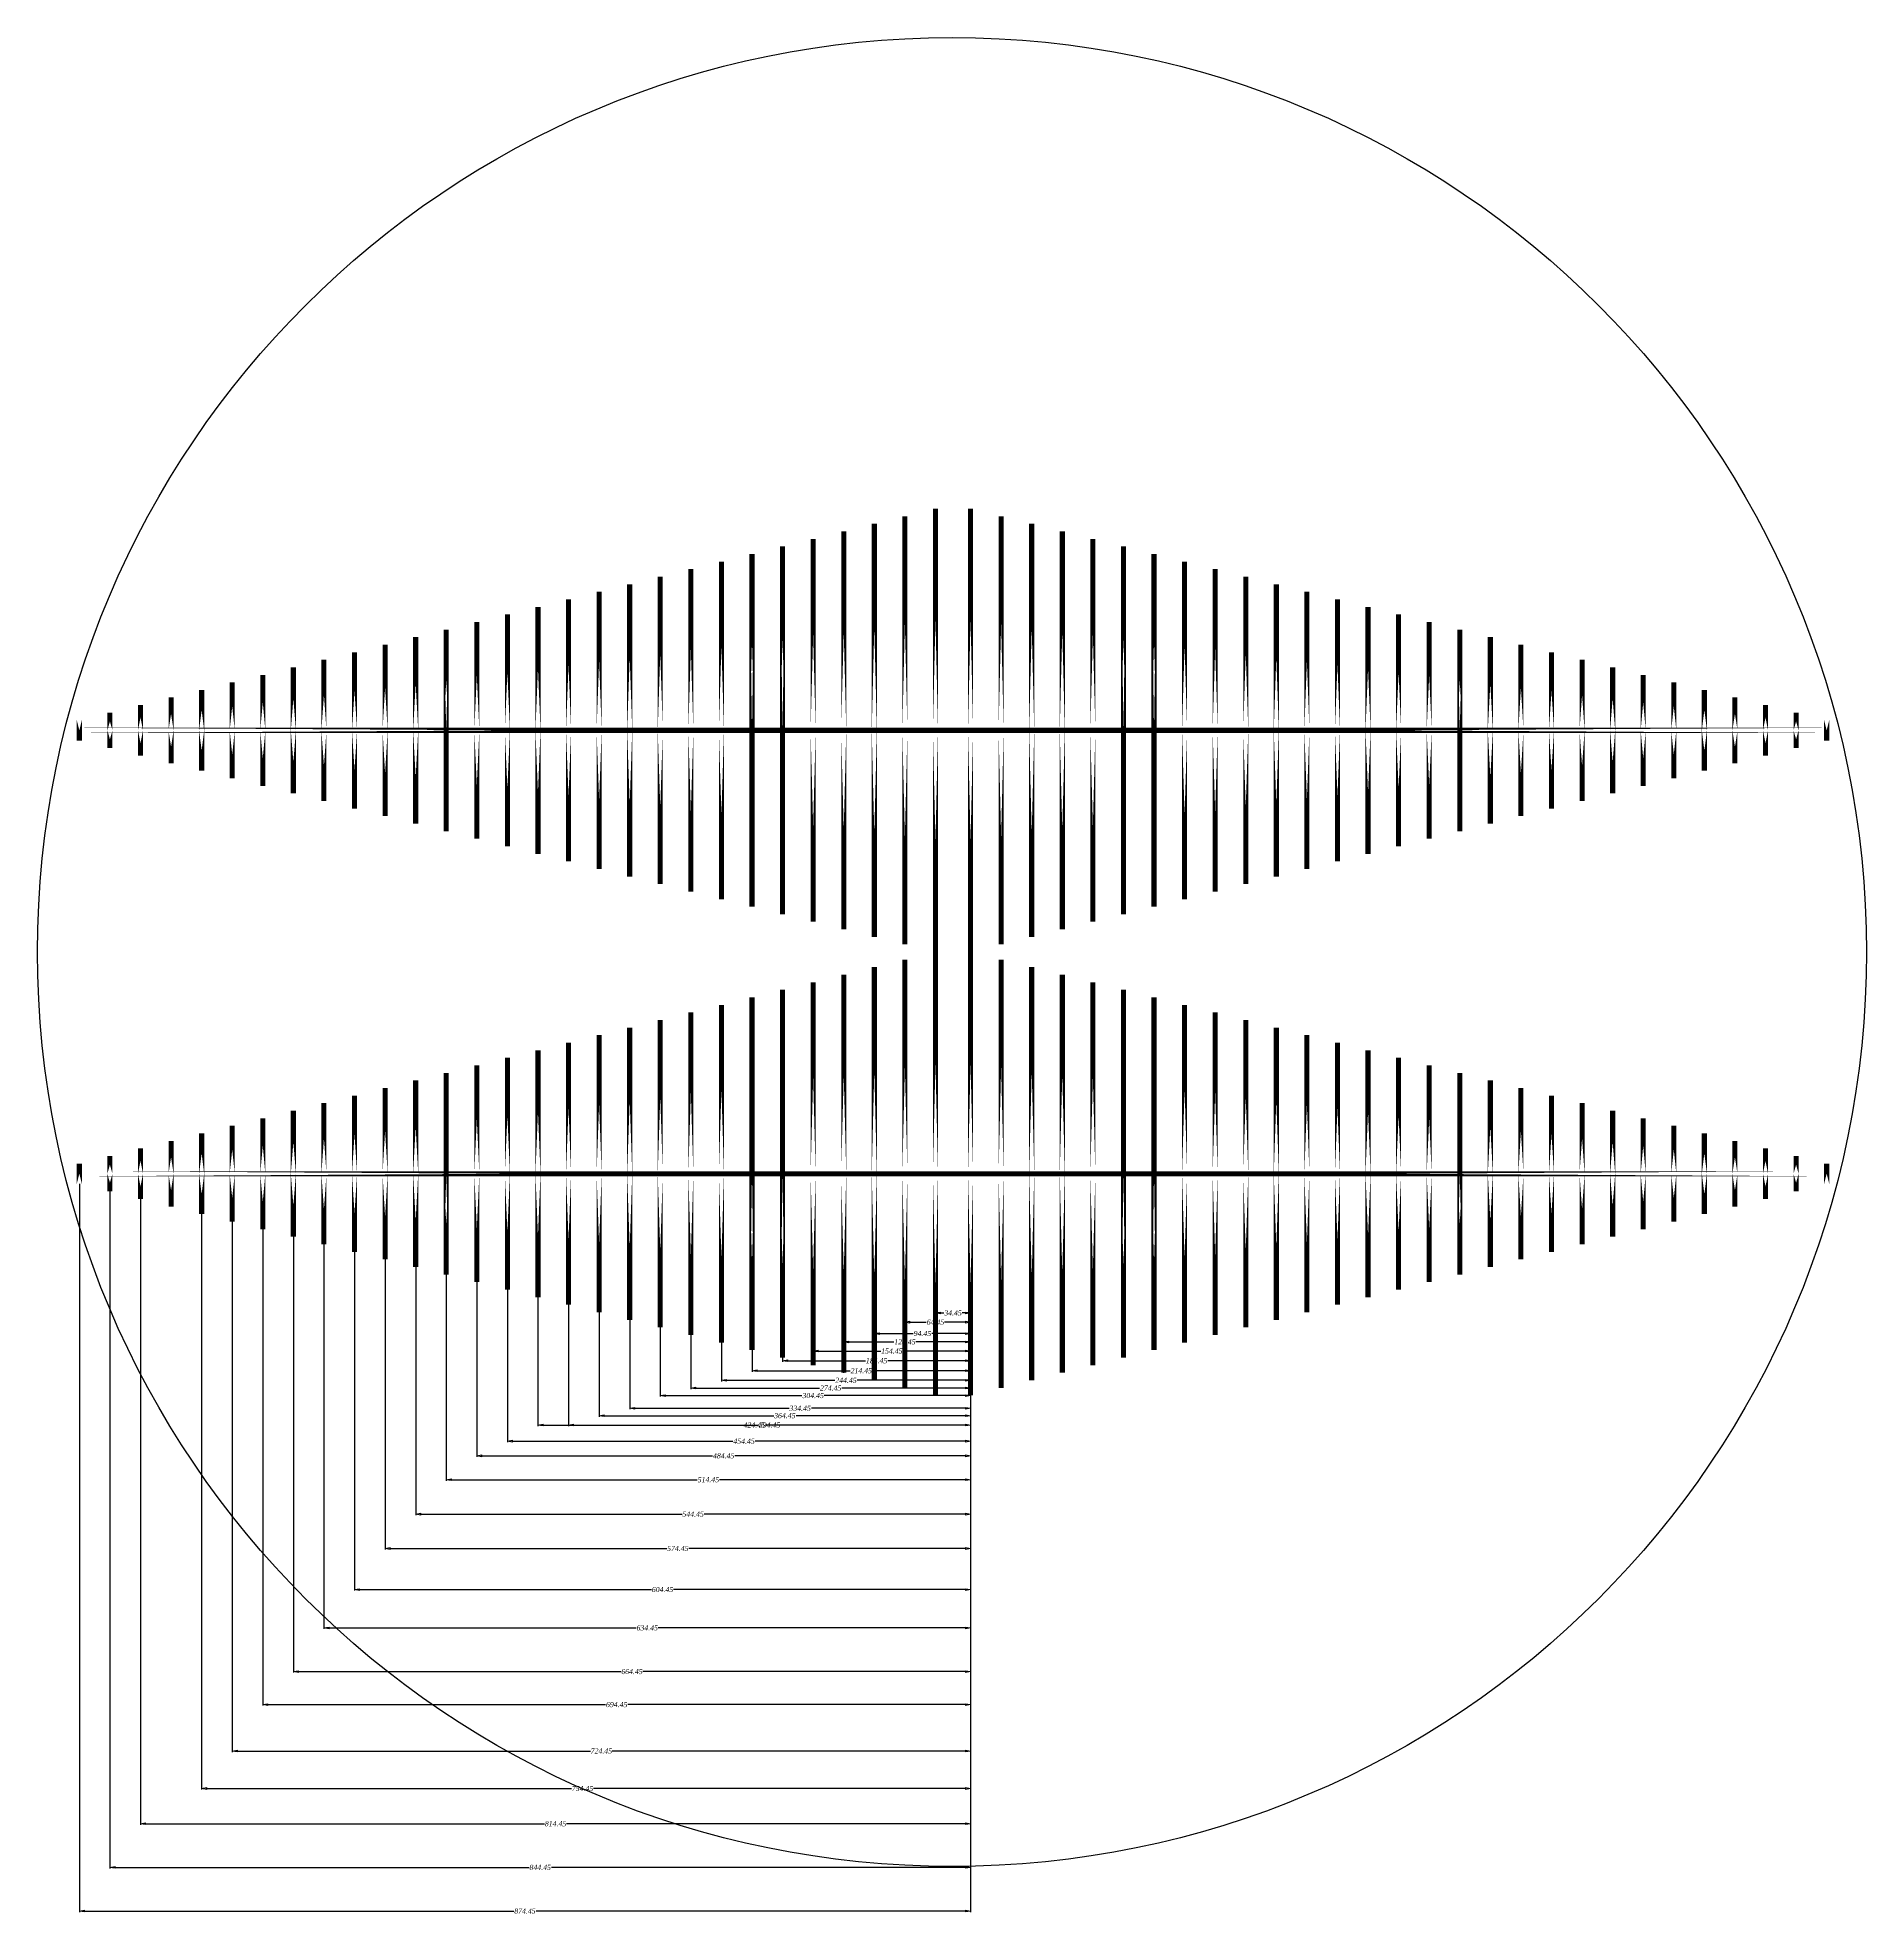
# Model space of a CAD drawing. Header units: millimetres. Extents: x 2983 to 5576, y 648 to 2489.
# Drawn here: x 3782 to 5576, y 648 to 2489 of the extents above; entities that cross this region are included whole.
import ezdxf

# ---------------------------------------------------------------- set-up
doc = ezdxf.new("R2010")
doc.units = ezdxf.units.MM
doc.styles.add('practice_txt_style', font='timesi.ttf')
doc.dimstyles.new('Practice', dxfattribs={"dimtxt": 5, "dimasz": 5, "dimexe": 1, "dimexo": 0, "dimgap": 1, "dimtad": 0, "dimzin": 9, "dimdsep": 46, "dimtxsty": 'practice_txt_style', "dimblk": 'CLOSEDBLANK', "dimcen": 2.5, "dimclrd": 256, "dimclre": 256, "dimclrt": 256, "dimadec": 0, "dimazin": 0, "dimtfac": 1, "dimtix": 1, "dimtmove": 0, "dimatfit": 3, "dimfxl": 1, "dimtfillclr": 256, "dimlwd": -1, "dimlwe": -1, "dimarcsym": 0})

# ---------------------------------------------------------------- blocks, each defined once
blk = doc.blocks.new('_ClosedBlank')
at = {"color": 0, "linetype": 'ByBlock', "lineweight": -2}
for p, q in [((-1, 0.17), (0, 0)), ((-1, 0.17), (-1, -0.17)), ((0, 0), (-1, -0.17))]:
    blk.add_line(p, q, dxfattribs=at)
blk = doc.blocks.new('*D34')
at = {"transparency": 16777216}
for p, q in [((4662.9, 1156.8), (4662.9, 1238.7)), ((4667.9, 1237.7), (4671, 1237.7)), ((4692.3, 1237.7), (4689.2, 1237.7)), ((4697.3, 1156.8), (4697.3, 1238.7))]:
    blk.add_line(p, q, dxfattribs=at)
at = {"layer": 'Defpoints', "color": 0, "transparency": 16777216}
for p in [(4662.9, 1237.7), (4662.9, 1156.8), (4697.3, 1156.8)]:
    blk.add_point(p, dxfattribs=at)
at = {"transparency": 16777216, "xscale": 5, "yscale": 5, "zscale": 5, "rotation": 180}
blk.add_blockref('_ClosedBlank', (4662.9, 1237.7), dxfattribs=at)
at = {"transparency": 16777216, "xscale": 5, "yscale": 5, "zscale": 5}
blk.add_blockref('_ClosedBlank', (4697.3, 1237.7), dxfattribs=at)
at = {"transparency": 16777216, "insert": (4680.1, 1237.7), "char_height": 5, "attachment_point": 5, "style": 'practice_txt_style'}
blk.add_mtext('34.45', dxfattribs=at)
blk = doc.blocks.new('*D35')
at = {"transparency": 16777216}
for p, q in [((4632.9, 1164.2), (4632.9, 1229.7)), ((4637.9, 1228.7), (4653.9, 1228.7)), ((4692.3, 1228.7), (4671.9, 1228.7)), ((4697.3, 1156.8), (4697.3, 1229.7))]:
    blk.add_line(p, q, dxfattribs=at)
at = {"layer": 'Defpoints', "color": 0, "transparency": 16777216}
for p in [(4632.9, 1228.7), (4632.9, 1164.2), (4697.3, 1156.8)]:
    blk.add_point(p, dxfattribs=at)
at = {"transparency": 16777216, "xscale": 5, "yscale": 5, "zscale": 5, "rotation": 180}
blk.add_blockref('_ClosedBlank', (4632.9, 1228.7), dxfattribs=at)
at = {"transparency": 16777216, "xscale": 5, "yscale": 5, "zscale": 5}
blk.add_blockref('_ClosedBlank', (4697.3, 1228.7), dxfattribs=at)
at = {"transparency": 16777216, "insert": (4662.9, 1228.7), "char_height": 5, "attachment_point": 5, "style": 'practice_txt_style'}
blk.add_mtext('64.45', dxfattribs=at)
blk = doc.blocks.new('*D36')
at = {"transparency": 16777216}
for p, q in [((4602.9, 1171.6), (4602.9, 1218.5)), ((4607.9, 1217.5), (4641, 1217.5)), ((4692.3, 1217.5), (4659.2, 1217.5)), ((4697.3, 1156.8), (4697.3, 1218.5))]:
    blk.add_line(p, q, dxfattribs=at)
at = {"layer": 'Defpoints', "color": 0, "transparency": 16777216}
for p in [(4602.9, 1217.5), (4602.9, 1171.6), (4697.3, 1156.8)]:
    blk.add_point(p, dxfattribs=at)
at = {"transparency": 16777216, "xscale": 5, "yscale": 5, "zscale": 5, "rotation": 180}
blk.add_blockref('_ClosedBlank', (4602.9, 1217.5), dxfattribs=at)
at = {"transparency": 16777216, "xscale": 5, "yscale": 5, "zscale": 5}
blk.add_blockref('_ClosedBlank', (4697.3, 1217.5), dxfattribs=at)
at = {"transparency": 16777216, "insert": (4650.1, 1217.5), "char_height": 5, "attachment_point": 5, "style": 'practice_txt_style'}
blk.add_mtext('94.45', dxfattribs=at)
blk = doc.blocks.new('*D37')
at = {"transparency": 16777216}
for p, q in [((4572.9, 1179), (4572.9, 1210.3)), ((4577.9, 1209.3), (4622, 1209.3)), ((4692.3, 1209.3), (4643.7, 1209.3)), ((4697.3, 1156.8), (4697.3, 1210.3))]:
    blk.add_line(p, q, dxfattribs=at)
at = {"layer": 'Defpoints', "color": 0, "transparency": 16777216}
for p in [(4572.9, 1209.3), (4572.9, 1179), (4697.3, 1156.8)]:
    blk.add_point(p, dxfattribs=at)
at = {"transparency": 16777216, "xscale": 5, "yscale": 5, "zscale": 5, "rotation": 180}
blk.add_blockref('_ClosedBlank', (4572.9, 1209.3), dxfattribs=at)
at = {"transparency": 16777216, "xscale": 5, "yscale": 5, "zscale": 5}
blk.add_blockref('_ClosedBlank', (4697.3, 1209.3), dxfattribs=at)
at = {"transparency": 16777216, "insert": (4632.9, 1209.3), "char_height": 5, "attachment_point": 5, "style": 'practice_txt_style'}
blk.add_mtext('124.45', dxfattribs=at)
blk = doc.blocks.new('*D38')
at = {"transparency": 16777216}
for p, q in [((4542.9, 1186.4), (4542.9, 1201.3)), ((4547.9, 1200.3), (4609.3, 1200.3)), ((4692.3, 1200.3), (4631, 1200.3)), ((4697.3, 1156.8), (4697.3, 1201.3))]:
    blk.add_line(p, q, dxfattribs=at)
at = {"layer": 'Defpoints', "color": 0, "transparency": 16777216}
for p in [(4542.9, 1200.3), (4542.9, 1186.4), (4697.3, 1156.8)]:
    blk.add_point(p, dxfattribs=at)
at = {"transparency": 16777216, "xscale": 5, "yscale": 5, "zscale": 5, "rotation": 180}
blk.add_blockref('_ClosedBlank', (4542.9, 1200.3), dxfattribs=at)
at = {"transparency": 16777216, "xscale": 5, "yscale": 5, "zscale": 5}
blk.add_blockref('_ClosedBlank', (4697.3, 1200.3), dxfattribs=at)
at = {"transparency": 16777216, "insert": (4620.1, 1200.3), "char_height": 5, "attachment_point": 5, "style": 'practice_txt_style'}
blk.add_mtext('154.45', dxfattribs=at)
blk = doc.blocks.new('*D39')
at = {"transparency": 16777216}
for p, q in [((4512.9, 1193.8), (4512.9, 1189.8)), ((4517.9, 1190.8), (4594.3, 1190.8)), ((4692.3, 1190.8), (4616, 1190.8)), ((4697.3, 1156.8), (4697.3, 1191.8))]:
    blk.add_line(p, q, dxfattribs=at)
at = {"layer": 'Defpoints', "color": 0, "transparency": 16777216}
for p in [(4512.9, 1193.8), (4512.9, 1190.8), (4697.3, 1156.8)]:
    blk.add_point(p, dxfattribs=at)
at = {"transparency": 16777216, "xscale": 5, "yscale": 5, "zscale": 5, "rotation": 180}
blk.add_blockref('_ClosedBlank', (4512.9, 1190.8), dxfattribs=at)
at = {"transparency": 16777216, "xscale": 5, "yscale": 5, "zscale": 5}
blk.add_blockref('_ClosedBlank', (4697.3, 1190.8), dxfattribs=at)
at = {"transparency": 16777216, "insert": (4605.1, 1190.8), "char_height": 5, "attachment_point": 5, "style": 'practice_txt_style'}
blk.add_mtext('184.45', dxfattribs=at)
blk = doc.blocks.new('*D40')
at = {"transparency": 16777216}
for p, q in [((4482.9, 1201.3), (4482.9, 1180)), ((4487.9, 1181), (4579.1, 1181)), ((4692.3, 1181), (4601.1, 1181)), ((4697.3, 1156.8), (4697.3, 1182))]:
    blk.add_line(p, q, dxfattribs=at)
at = {"layer": 'Defpoints', "color": 0, "transparency": 16777216}
for p in [(4482.9, 1201.3), (4482.9, 1181), (4697.3, 1156.8)]:
    blk.add_point(p, dxfattribs=at)
at = {"transparency": 16777216, "xscale": 5, "yscale": 5, "zscale": 5, "rotation": 180}
blk.add_blockref('_ClosedBlank', (4482.9, 1181), dxfattribs=at)
at = {"transparency": 16777216, "xscale": 5, "yscale": 5, "zscale": 5}
blk.add_blockref('_ClosedBlank', (4697.3, 1181), dxfattribs=at)
at = {"transparency": 16777216, "insert": (4590.1, 1181), "char_height": 5, "attachment_point": 5, "style": 'practice_txt_style'}
blk.add_mtext('214.45', dxfattribs=at)
blk = doc.blocks.new('*D41')
at = {"transparency": 16777216}
for p, q in [((4452.9, 1208.7), (4452.9, 1170.6)), ((4457.9, 1171.6), (4564.1, 1171.6)), ((4692.3, 1171.6), (4586.1, 1171.6)), ((4697.3, 1156.8), (4697.3, 1172.6))]:
    blk.add_line(p, q, dxfattribs=at)
at = {"layer": 'Defpoints', "color": 0, "transparency": 16777216}
for p in [(4452.9, 1208.7), (4452.9, 1171.6), (4697.3, 1156.8)]:
    blk.add_point(p, dxfattribs=at)
at = {"transparency": 16777216, "xscale": 5, "yscale": 5, "zscale": 5, "rotation": 180}
blk.add_blockref('_ClosedBlank', (4452.9, 1171.6), dxfattribs=at)
at = {"transparency": 16777216, "xscale": 5, "yscale": 5, "zscale": 5}
blk.add_blockref('_ClosedBlank', (4697.3, 1171.6), dxfattribs=at)
at = {"transparency": 16777216, "insert": (4575.1, 1171.6), "char_height": 5, "attachment_point": 5, "style": 'practice_txt_style'}
blk.add_mtext('244.45', dxfattribs=at)
blk = doc.blocks.new('*D42')
at = {"transparency": 16777216}
for p, q in [((4422.9, 1216.1), (4422.9, 1163)), ((4427.9, 1164), (4549.1, 1164)), ((4692.3, 1164), (4571.1, 1164)), ((4697.3, 1156.8), (4697.3, 1165))]:
    blk.add_line(p, q, dxfattribs=at)
at = {"layer": 'Defpoints', "color": 0, "transparency": 16777216}
for p in [(4422.9, 1216.1), (4422.9, 1164), (4697.3, 1156.8)]:
    blk.add_point(p, dxfattribs=at)
at = {"transparency": 16777216, "xscale": 5, "yscale": 5, "zscale": 5, "rotation": 180}
blk.add_blockref('_ClosedBlank', (4422.9, 1164), dxfattribs=at)
at = {"transparency": 16777216, "xscale": 5, "yscale": 5, "zscale": 5}
blk.add_blockref('_ClosedBlank', (4697.3, 1164), dxfattribs=at)
at = {"transparency": 16777216, "insert": (4560.1, 1164), "char_height": 5, "attachment_point": 5, "style": 'practice_txt_style'}
blk.add_mtext('274.45', dxfattribs=at)
blk = doc.blocks.new('*D43')
at = {"transparency": 16777216}
for p, q in [((4392.9, 1223.5), (4392.9, 1155.6)), ((4397.9, 1156.6), (4531.9, 1156.6)), ((4692.3, 1156.6), (4553.8, 1156.6)), ((4697.3, 1156.8), (4697.3, 1155.6))]:
    blk.add_line(p, q, dxfattribs=at)
at = {"layer": 'Defpoints', "color": 0, "transparency": 16777216}
for p in [(4392.9, 1223.5), (4392.9, 1156.6), (4697.3, 1156.8)]:
    blk.add_point(p, dxfattribs=at)
at = {"transparency": 16777216, "xscale": 5, "yscale": 5, "zscale": 5, "rotation": 180}
blk.add_blockref('_ClosedBlank', (4392.9, 1156.6), dxfattribs=at)
at = {"transparency": 16777216, "xscale": 5, "yscale": 5, "zscale": 5}
blk.add_blockref('_ClosedBlank', (4697.3, 1156.6), dxfattribs=at)
at = {"transparency": 16777216, "insert": (4542.9, 1156.6), "char_height": 5, "attachment_point": 5, "style": 'practice_txt_style'}
blk.add_mtext('304.45', dxfattribs=at)
blk = doc.blocks.new('*D44')
at = {"transparency": 16777216}
for p, q in [((4362.9, 1230.9), (4362.9, 1143.2)), ((4367.9, 1144.2), (4519.2, 1144.2)), ((4692.3, 1144.2), (4541.1, 1144.2)), ((4697.3, 1156.8), (4697.3, 1143.2))]:
    blk.add_line(p, q, dxfattribs=at)
at = {"layer": 'Defpoints', "color": 0, "transparency": 16777216}
for p in [(4362.9, 1230.9), (4362.9, 1144.2), (4697.3, 1156.8)]:
    blk.add_point(p, dxfattribs=at)
at = {"transparency": 16777216, "xscale": 5, "yscale": 5, "zscale": 5, "rotation": 180}
blk.add_blockref('_ClosedBlank', (4362.9, 1144.2), dxfattribs=at)
at = {"transparency": 16777216, "xscale": 5, "yscale": 5, "zscale": 5}
blk.add_blockref('_ClosedBlank', (4697.3, 1144.2), dxfattribs=at)
at = {"transparency": 16777216, "insert": (4530.1, 1144.2), "char_height": 5, "attachment_point": 5, "style": 'practice_txt_style'}
blk.add_mtext('334.45', dxfattribs=at)
blk = doc.blocks.new('*D45')
at = {"transparency": 16777216}
for p, q in [((4332.9, 1238.3), (4332.9, 1135.9)), ((4697.3, 1156.8), (4697.3, 1135.9)), ((4337.9, 1136.9), (4504.2, 1136.9)), ((4692.3, 1136.9), (4526.1, 1136.9))]:
    blk.add_line(p, q, dxfattribs=at)
at = {"layer": 'Defpoints', "color": 0, "transparency": 16777216}
for p in [(4332.9, 1238.3), (4697.3, 1156.8), (4332.9, 1136.9)]:
    blk.add_point(p, dxfattribs=at)
at = {"transparency": 16777216, "xscale": 5, "yscale": 5, "zscale": 5, "rotation": 180}
blk.add_blockref('_ClosedBlank', (4332.9, 1136.9), dxfattribs=at)
at = {"transparency": 16777216, "xscale": 5, "yscale": 5, "zscale": 5}
blk.add_blockref('_ClosedBlank', (4697.3, 1136.9), dxfattribs=at)
at = {"transparency": 16777216, "insert": (4515.1, 1136.9), "char_height": 5, "attachment_point": 5, "style": 'practice_txt_style'}
blk.add_mtext('364.45', dxfattribs=at)
blk = doc.blocks.new('*D46')
at = {"transparency": 16777216}
for p, q in [((4302.9, 1245.7), (4302.9, 1126.7)), ((4697.3, 1156.8), (4697.3, 1126.7)), ((4307.9, 1127.7), (4489.2, 1127.7)), ((4692.3, 1127.7), (4511.1, 1127.7))]:
    blk.add_line(p, q, dxfattribs=at)
at = {"layer": 'Defpoints', "color": 0, "transparency": 16777216}
for p in [(4302.9, 1245.7), (4697.3, 1156.8), (4302.9, 1127.7)]:
    blk.add_point(p, dxfattribs=at)
at = {"transparency": 16777216, "xscale": 5, "yscale": 5, "zscale": 5, "rotation": 180}
blk.add_blockref('_ClosedBlank', (4302.9, 1127.7), dxfattribs=at)
at = {"transparency": 16777216, "xscale": 5, "yscale": 5, "zscale": 5}
blk.add_blockref('_ClosedBlank', (4697.3, 1127.7), dxfattribs=at)
at = {"transparency": 16777216, "insert": (4500.1, 1127.7), "char_height": 5, "attachment_point": 5, "style": 'practice_txt_style'}
blk.add_mtext('394.45', dxfattribs=at)
blk = doc.blocks.new('*D47')
at = {"transparency": 16777216}
for p, q in [((4272.9, 1253.1), (4272.9, 1126.7)), ((4697.3, 1156.8), (4697.3, 1126.7)), ((4277.9, 1127.7), (4474.1, 1127.7)), ((4692.3, 1127.7), (4496.1, 1127.7))]:
    blk.add_line(p, q, dxfattribs=at)
at = {"layer": 'Defpoints', "color": 0, "transparency": 16777216}
for p in [(4272.9, 1253.1), (4697.3, 1156.8), (4272.9, 1127.7)]:
    blk.add_point(p, dxfattribs=at)
at = {"transparency": 16777216, "xscale": 5, "yscale": 5, "zscale": 5, "rotation": 180}
blk.add_blockref('_ClosedBlank', (4272.9, 1127.7), dxfattribs=at)
at = {"transparency": 16777216, "xscale": 5, "yscale": 5, "zscale": 5}
blk.add_blockref('_ClosedBlank', (4697.3, 1127.7), dxfattribs=at)
at = {"transparency": 16777216, "insert": (4485.1, 1127.7), "char_height": 5, "attachment_point": 5, "style": 'practice_txt_style'}
blk.add_mtext('424.45', dxfattribs=at)
blk = doc.blocks.new('*D48')
at = {"transparency": 16777216}
for p, q in [((4242.9, 1260.5), (4242.9, 1110.9)), ((4697.3, 1156.8), (4697.3, 1110.9)), ((4247.9, 1111.9), (4464.2, 1111.9)), ((4692.3, 1111.9), (4486.1, 1111.9))]:
    blk.add_line(p, q, dxfattribs=at)
at = {"layer": 'Defpoints', "color": 0, "transparency": 16777216}
for p in [(4242.9, 1260.5), (4697.3, 1156.8), (4242.9, 1111.9)]:
    blk.add_point(p, dxfattribs=at)
at = {"transparency": 16777216, "xscale": 5, "yscale": 5, "zscale": 5, "rotation": 180}
blk.add_blockref('_ClosedBlank', (4242.9, 1111.9), dxfattribs=at)
at = {"transparency": 16777216, "xscale": 5, "yscale": 5, "zscale": 5}
blk.add_blockref('_ClosedBlank', (4697.3, 1111.9), dxfattribs=at)
at = {"transparency": 16777216, "insert": (4475.1, 1111.9), "char_height": 5, "attachment_point": 5, "style": 'practice_txt_style'}
blk.add_mtext('454.45', dxfattribs=at)
blk = doc.blocks.new('*D49')
at = {"transparency": 16777216}
for p, q in [((4212.9, 1268), (4212.9, 1096.5)), ((4697.3, 1156.8), (4697.3, 1096.5)), ((4217.9, 1097.5), (4444.1, 1097.5)), ((4692.3, 1097.5), (4466.1, 1097.5))]:
    blk.add_line(p, q, dxfattribs=at)
at = {"layer": 'Defpoints', "color": 0, "transparency": 16777216}
for p in [(4212.9, 1268), (4697.3, 1156.8), (4212.9, 1097.5)]:
    blk.add_point(p, dxfattribs=at)
at = {"transparency": 16777216, "xscale": 5, "yscale": 5, "zscale": 5, "rotation": 180}
blk.add_blockref('_ClosedBlank', (4212.9, 1097.5), dxfattribs=at)
at = {"transparency": 16777216, "xscale": 5, "yscale": 5, "zscale": 5}
blk.add_blockref('_ClosedBlank', (4697.3, 1097.5), dxfattribs=at)
at = {"transparency": 16777216, "insert": (4455.1, 1097.5), "char_height": 5, "attachment_point": 5, "style": 'practice_txt_style'}
blk.add_mtext('484.45', dxfattribs=at)
blk = doc.blocks.new('*D50')
at = {"transparency": 16777216}
for p, q in [((4182.9, 1275.4), (4182.9, 1073.1)), ((4697.3, 1156.8), (4697.3, 1073.1)), ((4187.9, 1074.1), (4429.2, 1074.1)), ((4692.3, 1074.1), (4451, 1074.1))]:
    blk.add_line(p, q, dxfattribs=at)
at = {"layer": 'Defpoints', "color": 0, "transparency": 16777216}
for p in [(4182.9, 1275.4), (4697.3, 1156.8), (4182.9, 1074.1)]:
    blk.add_point(p, dxfattribs=at)
at = {"transparency": 16777216, "xscale": 5, "yscale": 5, "zscale": 5, "rotation": 180}
blk.add_blockref('_ClosedBlank', (4182.9, 1074.1), dxfattribs=at)
at = {"transparency": 16777216, "xscale": 5, "yscale": 5, "zscale": 5}
blk.add_blockref('_ClosedBlank', (4697.3, 1074.1), dxfattribs=at)
at = {"transparency": 16777216, "insert": (4440.1, 1074.1), "char_height": 5, "attachment_point": 5, "style": 'practice_txt_style'}
blk.add_mtext('514.45', dxfattribs=at)
blk = doc.blocks.new('*D51')
at = {"transparency": 16777216}
for p, q in [((4152.9, 1282.8), (4152.9, 1039.3)), ((4697.3, 1156.8), (4697.3, 1039.3)), ((4157.9, 1040.3), (4414.2, 1040.3)), ((4692.3, 1040.3), (4436, 1040.3))]:
    blk.add_line(p, q, dxfattribs=at)
at = {"layer": 'Defpoints', "color": 0, "transparency": 16777216}
for p in [(4152.9, 1282.8), (4697.3, 1156.8), (4152.9, 1040.3)]:
    blk.add_point(p, dxfattribs=at)
at = {"transparency": 16777216, "xscale": 5, "yscale": 5, "zscale": 5, "rotation": 180}
blk.add_blockref('_ClosedBlank', (4152.9, 1040.3), dxfattribs=at)
at = {"transparency": 16777216, "xscale": 5, "yscale": 5, "zscale": 5}
blk.add_blockref('_ClosedBlank', (4697.3, 1040.3), dxfattribs=at)
at = {"transparency": 16777216, "insert": (4425.1, 1040.3), "char_height": 5, "attachment_point": 5, "style": 'practice_txt_style'}
blk.add_mtext('544.45', dxfattribs=at)
blk = doc.blocks.new('*D52')
at = {"transparency": 16777216}
for p, q in [((4122.9, 1290.2), (4122.9, 1005.6)), ((4697.3, 1156.8), (4697.3, 1005.6)), ((4127.9, 1006.6), (4399.2, 1006.6)), ((4692.3, 1006.6), (4421, 1006.6))]:
    blk.add_line(p, q, dxfattribs=at)
at = {"layer": 'Defpoints', "color": 0, "transparency": 16777216}
for p in [(4122.9, 1290.2), (4697.3, 1156.8), (4122.9, 1006.6)]:
    blk.add_point(p, dxfattribs=at)
at = {"transparency": 16777216, "xscale": 5, "yscale": 5, "zscale": 5, "rotation": 180}
blk.add_blockref('_ClosedBlank', (4122.9, 1006.6), dxfattribs=at)
at = {"transparency": 16777216, "xscale": 5, "yscale": 5, "zscale": 5}
blk.add_blockref('_ClosedBlank', (4697.3, 1006.6), dxfattribs=at)
at = {"transparency": 16777216, "insert": (4410.1, 1006.6), "char_height": 5, "attachment_point": 5, "style": 'practice_txt_style'}
blk.add_mtext('574.45', dxfattribs=at)
blk = doc.blocks.new('*D53')
at = {"transparency": 16777216}
for p, q in [((4092.9, 1297.6), (4092.9, 965.3)), ((4697.3, 1156.8), (4697.3, 965.3)), ((4097.9, 966.3), (4384.3, 966.3)), ((4692.3, 966.3), (4405.9, 966.3))]:
    blk.add_line(p, q, dxfattribs=at)
at = {"layer": 'Defpoints', "color": 0, "transparency": 16777216}
for p in [(4092.9, 1297.6), (4697.3, 1156.8), (4092.9, 966.3)]:
    blk.add_point(p, dxfattribs=at)
at = {"transparency": 16777216, "xscale": 5, "yscale": 5, "zscale": 5, "rotation": 180}
blk.add_blockref('_ClosedBlank', (4092.9, 966.3), dxfattribs=at)
at = {"transparency": 16777216, "xscale": 5, "yscale": 5, "zscale": 5}
blk.add_blockref('_ClosedBlank', (4697.3, 966.3), dxfattribs=at)
at = {"transparency": 16777216, "insert": (4395.1, 966.3), "char_height": 5, "attachment_point": 5, "style": 'practice_txt_style'}
blk.add_mtext('604.45', dxfattribs=at)
blk = doc.blocks.new('*D54')
at = {"transparency": 16777216}
for p, q in [((4062.9, 1305), (4062.9, 927.7)), ((4697.3, 1156.8), (4697.3, 927.7)), ((4067.9, 928.7), (4369.3, 928.7)), ((4692.3, 928.7), (4390.9, 928.7))]:
    blk.add_line(p, q, dxfattribs=at)
at = {"layer": 'Defpoints', "color": 0, "transparency": 16777216}
for p in [(4062.9, 1305), (4697.3, 1156.8), (4062.9, 928.7)]:
    blk.add_point(p, dxfattribs=at)
at = {"transparency": 16777216, "xscale": 5, "yscale": 5, "zscale": 5, "rotation": 180}
blk.add_blockref('_ClosedBlank', (4062.9, 928.7), dxfattribs=at)
at = {"transparency": 16777216, "xscale": 5, "yscale": 5, "zscale": 5}
blk.add_blockref('_ClosedBlank', (4697.3, 928.7), dxfattribs=at)
at = {"transparency": 16777216, "insert": (4380.1, 928.7), "char_height": 5, "attachment_point": 5, "style": 'practice_txt_style'}
blk.add_mtext('634.45', dxfattribs=at)
blk = doc.blocks.new('*D55')
at = {"transparency": 16777216}
for p, q in [((4032.9, 1312.4), (4032.9, 884.8)), ((4697.3, 1156.8), (4697.3, 884.8)), ((4037.9, 885.8), (4354.3, 885.8)), ((4692.3, 885.8), (4375.9, 885.8))]:
    blk.add_line(p, q, dxfattribs=at)
at = {"layer": 'Defpoints', "color": 0, "transparency": 16777216}
for p in [(4032.9, 1312.4), (4697.3, 1156.8), (4032.9, 885.8)]:
    blk.add_point(p, dxfattribs=at)
at = {"transparency": 16777216, "xscale": 5, "yscale": 5, "zscale": 5, "rotation": 180}
blk.add_blockref('_ClosedBlank', (4032.9, 885.8), dxfattribs=at)
at = {"transparency": 16777216, "xscale": 5, "yscale": 5, "zscale": 5}
blk.add_blockref('_ClosedBlank', (4697.3, 885.8), dxfattribs=at)
at = {"transparency": 16777216, "insert": (4365.1, 885.8), "char_height": 5, "attachment_point": 5, "style": 'practice_txt_style'}
blk.add_mtext('664.45', dxfattribs=at)
blk = doc.blocks.new('*D56')
at = {"transparency": 16777216}
for p, q in [((4002.9, 1319.8), (4002.9, 852.4)), ((4697.3, 1156.8), (4697.3, 852.4)), ((4007.9, 853.4), (4339.3, 853.4)), ((4692.3, 853.4), (4360.9, 853.4))]:
    blk.add_line(p, q, dxfattribs=at)
at = {"layer": 'Defpoints', "color": 0, "transparency": 16777216}
for p in [(4002.9, 1319.8), (4697.3, 1156.8), (4002.9, 853.4)]:
    blk.add_point(p, dxfattribs=at)
at = {"transparency": 16777216, "xscale": 5, "yscale": 5, "zscale": 5, "rotation": 180}
blk.add_blockref('_ClosedBlank', (4002.9, 853.4), dxfattribs=at)
at = {"transparency": 16777216, "xscale": 5, "yscale": 5, "zscale": 5}
blk.add_blockref('_ClosedBlank', (4697.3, 853.4), dxfattribs=at)
at = {"transparency": 16777216, "insert": (4350.1, 853.4), "char_height": 5, "attachment_point": 5, "style": 'practice_txt_style'}
blk.add_mtext('694.45', dxfattribs=at)
blk = doc.blocks.new('*D57')
at = {"transparency": 16777216}
for p, q in [((3972.9, 1327.2), (3972.9, 806.9)), ((4697.3, 1156.8), (4697.3, 806.9)), ((3977.9, 807.9), (4324.4, 807.9)), ((4692.3, 807.9), (4345.8, 807.9))]:
    blk.add_line(p, q, dxfattribs=at)
at = {"layer": 'Defpoints', "color": 0, "transparency": 16777216}
for p in [(3972.9, 1327.2), (4697.3, 1156.8), (3972.9, 807.9)]:
    blk.add_point(p, dxfattribs=at)
at = {"transparency": 16777216, "xscale": 5, "yscale": 5, "zscale": 5, "rotation": 180}
blk.add_blockref('_ClosedBlank', (3972.9, 807.9), dxfattribs=at)
at = {"transparency": 16777216, "xscale": 5, "yscale": 5, "zscale": 5}
blk.add_blockref('_ClosedBlank', (4697.3, 807.9), dxfattribs=at)
at = {"transparency": 16777216, "insert": (4335.1, 807.9), "char_height": 5, "attachment_point": 5, "style": 'practice_txt_style'}
blk.add_mtext('724.45', dxfattribs=at)
blk = doc.blocks.new('*D58')
at = {"transparency": 16777216}
for p, q in [((3942.9, 1334.7), (3942.9, 770.1)), ((4697.3, 1156.8), (4697.3, 770.1)), ((3947.9, 771.1), (4305.9, 771.1)), ((4692.3, 771.1), (4327.3, 771.1))]:
    blk.add_line(p, q, dxfattribs=at)
at = {"layer": 'Defpoints', "color": 0, "transparency": 16777216}
for p in [(3942.9, 1334.7), (4697.3, 1156.8), (3942.9, 771.1)]:
    blk.add_point(p, dxfattribs=at)
at = {"transparency": 16777216, "xscale": 5, "yscale": 5, "zscale": 5, "rotation": 180}
blk.add_blockref('_ClosedBlank', (3942.9, 771.1), dxfattribs=at)
at = {"transparency": 16777216, "xscale": 5, "yscale": 5, "zscale": 5}
blk.add_blockref('_ClosedBlank', (4697.3, 771.1), dxfattribs=at)
at = {"transparency": 16777216, "insert": (4316.6, 771.1), "char_height": 5, "attachment_point": 5, "style": 'practice_txt_style'}
blk.add_mtext('754.45', dxfattribs=at)
blk = doc.blocks.new('*D59')
at = {"transparency": 16777216}
for p, q in [((3882.9, 1349.5), (3882.9, 735.5)), ((4697.3, 1156.8), (4697.3, 735.5)), ((3887.9, 736.5), (4279.2, 736.5)), ((4692.3, 736.5), (4301, 736.5))]:
    blk.add_line(p, q, dxfattribs=at)
at = {"layer": 'Defpoints', "color": 0, "transparency": 16777216}
for p in [(3882.9, 1349.5), (4697.3, 1156.8), (3882.9, 736.5)]:
    blk.add_point(p, dxfattribs=at)
at = {"transparency": 16777216, "xscale": 5, "yscale": 5, "zscale": 5, "rotation": 180}
blk.add_blockref('_ClosedBlank', (3882.9, 736.5), dxfattribs=at)
at = {"transparency": 16777216, "xscale": 5, "yscale": 5, "zscale": 5}
blk.add_blockref('_ClosedBlank', (4697.3, 736.5), dxfattribs=at)
at = {"transparency": 16777216, "insert": (4290.1, 736.5), "char_height": 5, "attachment_point": 5, "style": 'practice_txt_style'}
blk.add_mtext('814.45', dxfattribs=at)
blk = doc.blocks.new('*D60')
at = {"transparency": 16777216}
for p, q in [((3852.9, 1356.9), (3852.9, 692.7)), ((4697.3, 1156.8), (4697.3, 692.7)), ((3857.9, 693.7), (4264.2, 693.7)), ((4692.3, 693.7), (4286, 693.7))]:
    blk.add_line(p, q, dxfattribs=at)
at = {"layer": 'Defpoints', "color": 0, "transparency": 16777216}
for p in [(3852.9, 1356.9), (4697.3, 1156.8), (3852.9, 693.7)]:
    blk.add_point(p, dxfattribs=at)
at = {"transparency": 16777216, "xscale": 5, "yscale": 5, "zscale": 5, "rotation": 180}
blk.add_blockref('_ClosedBlank', (3852.9, 693.7), dxfattribs=at)
at = {"transparency": 16777216, "xscale": 5, "yscale": 5, "zscale": 5}
blk.add_blockref('_ClosedBlank', (4697.3, 693.7), dxfattribs=at)
at = {"transparency": 16777216, "insert": (4275.1, 693.7), "char_height": 5, "attachment_point": 5, "style": 'practice_txt_style'}
blk.add_mtext('844.45', dxfattribs=at)
blk = doc.blocks.new('*D61')
at = {"transparency": 16777216}
for p, q in [((3822.9, 1364.3), (3822.9, 649.8)), ((4697.3, 1156.8), (4697.3, 649.8)), ((3827.9, 650.8), (4249.2, 650.8)), ((4692.3, 650.8), (4271, 650.8))]:
    blk.add_line(p, q, dxfattribs=at)
at = {"layer": 'Defpoints', "color": 0, "transparency": 16777216}
for p in [(3822.9, 1364.3), (4697.3, 1156.8), (3822.9, 650.8)]:
    blk.add_point(p, dxfattribs=at)
at = {"transparency": 16777216, "xscale": 5, "yscale": 5, "zscale": 5, "rotation": 180}
blk.add_blockref('_ClosedBlank', (3822.9, 650.8), dxfattribs=at)
at = {"transparency": 16777216, "xscale": 5, "yscale": 5, "zscale": 5}
blk.add_blockref('_ClosedBlank', (4697.3, 650.8), dxfattribs=at)
at = {"transparency": 16777216, "insert": (4260.1, 650.8), "char_height": 5, "attachment_point": 5, "style": 'practice_txt_style'}
blk.add_mtext('874.45', dxfattribs=at)

msp = doc.modelspace()

# ---------------------------------------------------------------- linework, layer by layer
at = {"const_width": 5}
for points in [[(4662.878, 1809.332), (4662.878, 2026.846)], [(4697.332, 1809.332), (4697.332, 2026.846)], [(4602.878, 1809.332), (4602.878, 2012.024)], [(4632.878, 1809.332), (4632.878, 2019.435)], [(4727.332, 1809.332), (4727.332, 2019.435)], [(4757.332, 1809.332), (4757.332, 2012.024)], [(4512.878, 1989.79), (4512.878, 1628.874)], [(4512.878, 1809.332), (4512.878, 1989.79)], [(4542.878, 1809.332), (4542.878, 1997.201)], [(4572.878, 1809.332), (4572.878, 2004.613)], [(4787.332, 1809.332), (4787.332, 2004.613)], [(4817.332, 1809.332), (4817.332, 1997.201)], [(4847.332, 1809.332), (4847.332, 1989.79)], [(4847.332, 1989.79), (4847.332, 1628.874)], [(4452.878, 1809.332), (4452.878, 1974.968)], [(4482.878, 1982.379), (4482.878, 1636.286)], [(4482.878, 1809.332), (4482.878, 1982.379)], [(4877.332, 1809.332), (4877.332, 1982.379)], [(4877.332, 1982.379), (4877.332, 1636.286)], [(4907.332, 1809.332), (4907.332, 1974.968)], [(4362.878, 1809.332), (4362.878, 1952.734)], [(4392.878, 1809.332), (4392.878, 1960.145)], [(4422.878, 1809.332), (4422.878, 1967.557)], [(4937.332, 1809.332), (4937.332, 1967.557)], [(4967.332, 1809.332), (4967.332, 1960.145)], [(4997.332, 1809.332), (4997.332, 1952.734)], [(4302.878, 1809.332), (4302.878, 1937.912)], [(4332.878, 1809.332), (4332.878, 1945.323)], [(5027.332, 1809.332), (5027.332, 1945.323)], [(5057.332, 1809.332), (5057.332, 1937.912)], [(4212.878, 1809.332), (4212.878, 1915.678)], [(4242.878, 1809.332), (4242.878, 1923.089)], [(4272.878, 1809.332), (4272.878, 1930.501)], [(5087.332, 1809.332), (5087.332, 1930.501)], [(5117.332, 1809.332), (5117.332, 1923.089)], [(5147.332, 1809.332), (5147.332, 1915.678)], [(4152.878, 1809.332), (4152.878, 1900.856)], [(4182.878, 1908.267), (4182.878, 1710.398)], [(4182.878, 1809.332), (4182.878, 1908.267)], [(5177.332, 1809.332), (5177.332, 1908.267)], [(5177.332, 1908.267), (5177.332, 1710.398)], [(5207.332, 1809.332), (5207.332, 1900.856)], [(4062.878, 1809.332), (4062.878, 1878.622)], [(4092.878, 1809.332), (4092.878, 1886.033)], [(4122.878, 1809.332), (4122.878, 1893.444)], [(5237.332, 1809.332), (5237.332, 1893.444)], [(5267.332, 1809.332), (5267.332, 1886.033)], [(5297.332, 1809.332), (5297.332, 1878.622)], [(4002.878, 1809.332), (4002.878, 1863.8)], [(4032.878, 1809.332), (4032.878, 1871.211)], [(5327.332, 1809.332), (5327.332, 1871.211)], [(5357.332, 1809.332), (5357.332, 1863.8)], [(3912.878, 1809.332), (3912.878, 1841.566)], [(3942.878, 1809.332), (3942.878, 1848.977)], [(3972.878, 1809.332), (3972.878, 1856.388)], [(5387.332, 1809.332), (5387.332, 1856.388)], [(5417.332, 1809.332), (5417.332, 1848.977)], [(5447.332, 1809.332), (5447.332, 1841.566)], [(3852.878, 1809.332), (3852.878, 1826.744)], [(3882.878, 1809.332), (3882.878, 1834.155)], [(5477.332, 1809.332), (5477.332, 1834.155)], [(5507.332, 1809.332), (5507.332, 1826.744)], [(3822.878, 1819.332), (3822.878, 1799.332)], [(3822.878, 1809.332), (4680.105, 1809.332)], [(3852.878, 1809.332), (3852.878, 1791.921)], [(3882.878, 1809.332), (3882.878, 1784.51)], [(3912.878, 1809.332), (3912.878, 1777.099)], [(3942.878, 1809.332), (3942.878, 1769.688)], [(3972.878, 1809.332), (3972.878, 1762.276)], [(4002.878, 1809.332), (4002.878, 1754.865)], [(4032.878, 1809.332), (4032.878, 1747.454)], [(4062.878, 1809.332), (4062.878, 1740.043)], [(4092.878, 1809.332), (4092.878, 1732.631)], [(4122.878, 1809.332), (4122.878, 1725.22)], [(4152.878, 1809.332), (4152.878, 1717.809)], [(4212.878, 1809.332), (4212.878, 1702.987)], [(4242.878, 1809.332), (4242.878, 1695.575)], [(4272.878, 1809.332), (4272.878, 1688.164)], [(4302.878, 1809.332), (4302.878, 1680.753)], [(4332.878, 1809.332), (4332.878, 1673.342)], [(4362.878, 1809.332), (4362.878, 1665.931)], [(4392.878, 1809.332), (4392.878, 1658.519)], [(4422.878, 1809.332), (4422.878, 1651.108)], [(4452.878, 1809.332), (4452.878, 1643.697)], [(4542.878, 1809.332), (4542.878, 1621.463)], [(4572.878, 1809.332), (4572.878, 1614.052)], [(4602.878, 1809.332), (4602.878, 1606.641)], [(4632.878, 1809.332), (4632.878, 1599.23)], [(4662.878, 1809.332), (4662.878, 1591.818)], [(5537.332, 1809.332), (4680.105, 1809.332)], [(4697.332, 1809.332), (4697.332, 1591.818)], [(4727.332, 1809.332), (4727.332, 1599.23)], [(4757.332, 1809.332), (4757.332, 1606.641)], [(4787.332, 1809.332), (4787.332, 1614.052)], [(4817.332, 1809.332), (4817.332, 1621.463)], [(4907.332, 1809.332), (4907.332, 1643.697)], [(4937.332, 1809.332), (4937.332, 1651.108)], [(4967.332, 1809.332), (4967.332, 1658.519)], [(4997.332, 1809.332), (4997.332, 1665.931)], [(5027.332, 1809.332), (5027.332, 1673.342)], [(5057.332, 1809.332), (5057.332, 1680.753)], [(5087.332, 1809.332), (5087.332, 1688.164)], [(5117.332, 1809.332), (5117.332, 1695.575)], [(5147.332, 1809.332), (5147.332, 1702.987)], [(5207.332, 1809.332), (5207.332, 1717.809)], [(5237.332, 1809.332), (5237.332, 1725.22)], [(5267.332, 1809.332), (5267.332, 1732.631)], [(5297.332, 1809.332), (5297.332, 1740.043)], [(5327.332, 1809.332), (5327.332, 1747.454)], [(5357.332, 1809.332), (5357.332, 1754.865)], [(5387.332, 1809.332), (5387.332, 1762.276)], [(5417.332, 1809.332), (5417.332, 1769.688)], [(5447.332, 1809.332), (5447.332, 1777.099)], [(5477.332, 1809.332), (5477.332, 1784.51)], [(5507.332, 1809.332), (5507.332, 1791.921)], [(5537.332, 1819.332), (5537.332, 1799.332)], [(4632.878, 1374.304), (4632.878, 1584.407)], [(4662.878, 1374.304), (4662.878, 1591.818)], [(4697.332, 1374.304), (4697.332, 1591.818)], [(4727.332, 1374.304), (4727.332, 1584.407)], [(4572.878, 1374.304), (4572.878, 1569.585)], [(4602.878, 1374.304), (4602.878, 1576.996)], [(4757.332, 1374.304), (4757.332, 1576.996)], [(4787.332, 1374.304), (4787.332, 1569.585)], [(4482.878, 1201.258), (4482.878, 1547.351)], [(4512.878, 1193.847), (4512.878, 1554.762)], [(4542.878, 1374.304), (4542.878, 1562.174)], [(4817.332, 1374.304), (4817.332, 1562.174)], [(4847.332, 1193.847), (4847.332, 1554.762)], [(4877.332, 1201.258), (4877.332, 1547.351)], [(4422.878, 1374.304), (4422.878, 1532.529)], [(4452.878, 1374.304), (4452.878, 1539.94)], [(4907.332, 1374.304), (4907.332, 1539.94)], [(4937.332, 1374.304), (4937.332, 1532.529)], [(4332.878, 1374.304), (4332.878, 1510.295)], [(4362.878, 1374.304), (4362.878, 1517.706)], [(4392.878, 1374.304), (4392.878, 1525.118)], [(4967.332, 1374.304), (4967.332, 1525.118)], [(4997.332, 1374.304), (4997.332, 1517.706)], [(5027.332, 1374.304), (5027.332, 1510.295)], [(4272.878, 1374.304), (4272.878, 1495.473)], [(4302.878, 1374.304), (4302.878, 1502.884)], [(5057.332, 1374.304), (5057.332, 1502.884)], [(5087.332, 1374.304), (5087.332, 1495.473)], [(4182.878, 1275.37), (4182.878, 1473.239)], [(4212.878, 1374.304), (4212.878, 1480.65)], [(4242.878, 1374.304), (4242.878, 1488.061)], [(5117.332, 1374.304), (5117.332, 1488.061)], [(5147.332, 1374.304), (5147.332, 1480.65)], [(5177.332, 1275.37), (5177.332, 1473.239)], [(4122.878, 1374.304), (4122.878, 1458.417)], [(4152.878, 1374.304), (4152.878, 1465.828)], [(5207.332, 1374.304), (5207.332, 1465.828)], [(5237.332, 1374.304), (5237.332, 1458.417)], [(4032.878, 1374.304), (4032.878, 1436.183)], [(4062.878, 1374.304), (4062.878, 1443.594)], [(4092.878, 1374.304), (4092.878, 1451.005)], [(5267.332, 1374.304), (5267.332, 1451.005)], [(5297.332, 1374.304), (5297.332, 1443.594)], [(5327.332, 1374.304), (5327.332, 1436.183)], [(3972.878, 1374.304), (3972.878, 1421.361)], [(4002.878, 1374.304), (4002.878, 1428.772)], [(5357.332, 1374.304), (5357.332, 1428.772)], [(5387.332, 1374.304), (5387.332, 1421.361)], [(3882.878, 1374.304), (3882.878, 1399.127)], [(3912.878, 1374.304), (3912.878, 1406.538)], [(3942.878, 1374.304), (3942.878, 1413.949)], [(5417.332, 1374.304), (5417.332, 1413.949)], [(5447.332, 1374.304), (5447.332, 1406.538)], [(5477.332, 1374.304), (5477.332, 1399.127)], [(3822.878, 1364.304), (3822.878, 1384.304)], [(3852.878, 1374.304), (3852.878, 1391.716)], [(5507.332, 1374.304), (5507.332, 1391.716)], [(5537.332, 1364.304), (5537.332, 1384.304)], [(3822.878, 1374.304), (4680.105, 1374.304)], [(3852.878, 1374.304), (3852.878, 1356.893)], [(3882.878, 1374.304), (3882.878, 1349.482)], [(3912.878, 1374.304), (3912.878, 1342.071)], [(3942.878, 1374.304), (3942.878, 1334.66)], [(3972.878, 1374.304), (3972.878, 1327.248)], [(4002.878, 1374.304), (4002.878, 1319.837)], [(4032.878, 1374.304), (4032.878, 1312.426)], [(4062.878, 1374.304), (4062.878, 1305.015)], [(4092.878, 1374.304), (4092.878, 1297.604)], [(4122.878, 1374.304), (4122.878, 1290.192)], [(4152.878, 1374.304), (4152.878, 1282.781)], [(4182.878, 1374.304), (4182.878, 1275.37)], [(4212.878, 1374.304), (4212.878, 1267.959)], [(4242.878, 1374.304), (4242.878, 1260.548)], [(4272.878, 1374.304), (4272.878, 1253.136)], [(4302.878, 1374.304), (4302.878, 1245.725)], [(4332.878, 1374.304), (4332.878, 1238.314)], [(4362.878, 1374.304), (4362.878, 1230.903)], [(4392.878, 1374.304), (4392.878, 1223.491)], [(4422.878, 1374.304), (4422.878, 1216.08)], [(4452.878, 1374.304), (4452.878, 1208.669)], [(4482.878, 1374.304), (4482.878, 1201.258)], [(4512.878, 1374.304), (4512.878, 1193.847)], [(4542.878, 1374.304), (4542.878, 1186.435)], [(4572.878, 1374.304), (4572.878, 1179.024)], [(4602.878, 1374.304), (4602.878, 1171.613)], [(4632.878, 1374.304), (4632.878, 1164.202)], [(4662.878, 1374.304), (4662.878, 1156.791)], [(5537.332, 1374.304), (4680.105, 1374.304)], [(4697.332, 1374.304), (4697.332, 1156.791)], [(4727.332, 1374.304), (4727.332, 1164.202)], [(4757.332, 1374.304), (4757.332, 1171.613)], [(4787.332, 1374.304), (4787.332, 1179.024)], [(4817.332, 1374.304), (4817.332, 1186.435)], [(4847.332, 1374.304), (4847.332, 1193.847)], [(4877.332, 1374.304), (4877.332, 1201.258)], [(4907.332, 1374.304), (4907.332, 1208.669)], [(4937.332, 1374.304), (4937.332, 1216.08)], [(4967.332, 1374.304), (4967.332, 1223.491)], [(4997.332, 1374.304), (4997.332, 1230.903)], [(5027.332, 1374.304), (5027.332, 1238.314)], [(5057.332, 1374.304), (5057.332, 1245.725)], [(5087.332, 1374.304), (5087.332, 1253.136)], [(5117.332, 1374.304), (5117.332, 1260.548)], [(5147.332, 1374.304), (5147.332, 1267.959)], [(5177.332, 1374.304), (5177.332, 1275.37)], [(5207.332, 1374.304), (5207.332, 1282.781)], [(5237.332, 1374.304), (5237.332, 1290.192)], [(5267.332, 1374.304), (5267.332, 1297.604)], [(5297.332, 1374.304), (5297.332, 1305.015)], [(5327.332, 1374.304), (5327.332, 1312.426)], [(5357.332, 1374.304), (5357.332, 1319.837)], [(5387.332, 1374.304), (5387.332, 1327.248)], [(5417.332, 1374.304), (5417.332, 1334.66)], [(5447.332, 1374.304), (5447.332, 1342.071)], [(5477.332, 1374.304), (5477.332, 1349.482)], [(5507.332, 1374.304), (5507.332, 1356.893)]]:
    msp.add_lwpolyline(points, close=True, dxfattribs=at)
msp.add_circle((4679.12, 1591.834), 897.259)

# ---------------------------------------------------------------- dimensions: what is measured, and where the dimension line sits
for base, p2, picture, middle in [((3822.878, 650.815), (3822.878, 1364.304), '*D61', (4260.105, 650.815)), ((3852.878, 693.664), (3852.878, 1356.893), '*D60', (4275.105, 693.664)), ((3882.878, 736.513), (3882.878, 1349.482), '*D59', (4290.105, 736.513)), ((3942.878, 771.071), (3942.878, 1334.66), '*D58', (4316.599, 771.071)), ((3972.878, 807.927), (3972.878, 1327.248), '*D57', (4335.105, 807.927)), ((4002.878, 853.373), (4002.878, 1319.837), '*D56', (4350.105, 853.373)), ((4032.878, 885.834), (4032.878, 1312.426), '*D55', (4365.105, 885.834)), ((4062.878, 928.683), (4062.878, 1305.015), '*D54', (4380.105, 928.683)), ((4092.878, 966.338), (4092.878, 1297.604), '*D53', (4395.105, 966.338)), ((4122.878, 1006.59), (4122.878, 1290.192), '*D52', (4410.105, 1006.59)), ((4152.878, 1040.349), (4152.878, 1282.781), '*D51', (4425.105, 1040.349)), ((4182.878, 1074.109), (4182.878, 1275.37), '*D50', (4440.105, 1074.109)), ((4212.878, 1097.481), (4212.878, 1267.959), '*D49', (4455.105, 1097.481)), ((4242.878, 1111.909), (4242.878, 1260.548), '*D48', (4475.146, 1111.909)), ((4332.878, 1136.896), (4332.878, 1238.314), '*D45', (4515.105, 1136.896)), ((4362.878, 1144.245), (4362.878, 1230.903), '*D44', (4530.105, 1144.245)), ((4392.878, 1156.568), (4392.878, 1223.491), '*D43', (4542.878, 1156.568)), ((4422.878, 1164.04), (4422.878, 1216.08), '*D42', (4560.105, 1164.04)), ((4602.878, 1217.523), (4602.878, 1171.613), '*D36', (4650.105, 1217.523)), ((4632.878, 1228.742), (4632.878, 1164.202), '*D35', (4662.878, 1228.742)), ((4452.878, 1171.588), (4452.878, 1208.669), '*D41', (4575.105, 1171.588)), ((4482.878, 1180.967), (4482.878, 1201.258), '*D40', (4590.105, 1180.967)), ((4542.878, 1200.346), (4542.878, 1186.435), '*D38', (4620.105, 1200.346)), ((4572.878, 1209.321), (4572.878, 1179.024), '*D37', (4632.878, 1209.321)), ((4512.878, 1190.758), (4512.878, 1193.847), '*D39', (4605.105, 1190.758))]:
    dim = msp.add_linear_dim(base=base, p1=(4697.332, 1156.791), p2=p2, dimstyle='Practice')
    dim.commit()
    dim.dimension.update_dxf_attribs({"geometry": picture, "text_midpoint": middle, "dimtype": 160})
for base, p2, picture, middle in [((4272.878, 1127.7), (4272.878, 1253.136), '*D47', (4485.105, 1127.7)), ((4302.878, 1127.7), (4302.878, 1245.725), '*D46', (4500.105, 1127.7))]:
    dim = msp.add_linear_dim(base=base, p1=(4697.332, 1156.791), p2=p2, dimstyle='Practice')
    dim.commit()
    dim.dimension.update_dxf_attribs({"geometry": picture, "text_midpoint": middle})
dim = msp.add_linear_dim(base=(4662.878, 1237.717), p1=(4697.332, 1156.791), p2=(4662.878, 1156.791), angle=180, dimstyle='Practice')
dim.commit()
dim.dimension.update_dxf_attribs({"geometry": '*D34', "text_midpoint": (4680.105, 1237.717), "dimtype": 161})

doc.saveas('drawing.dxf')
